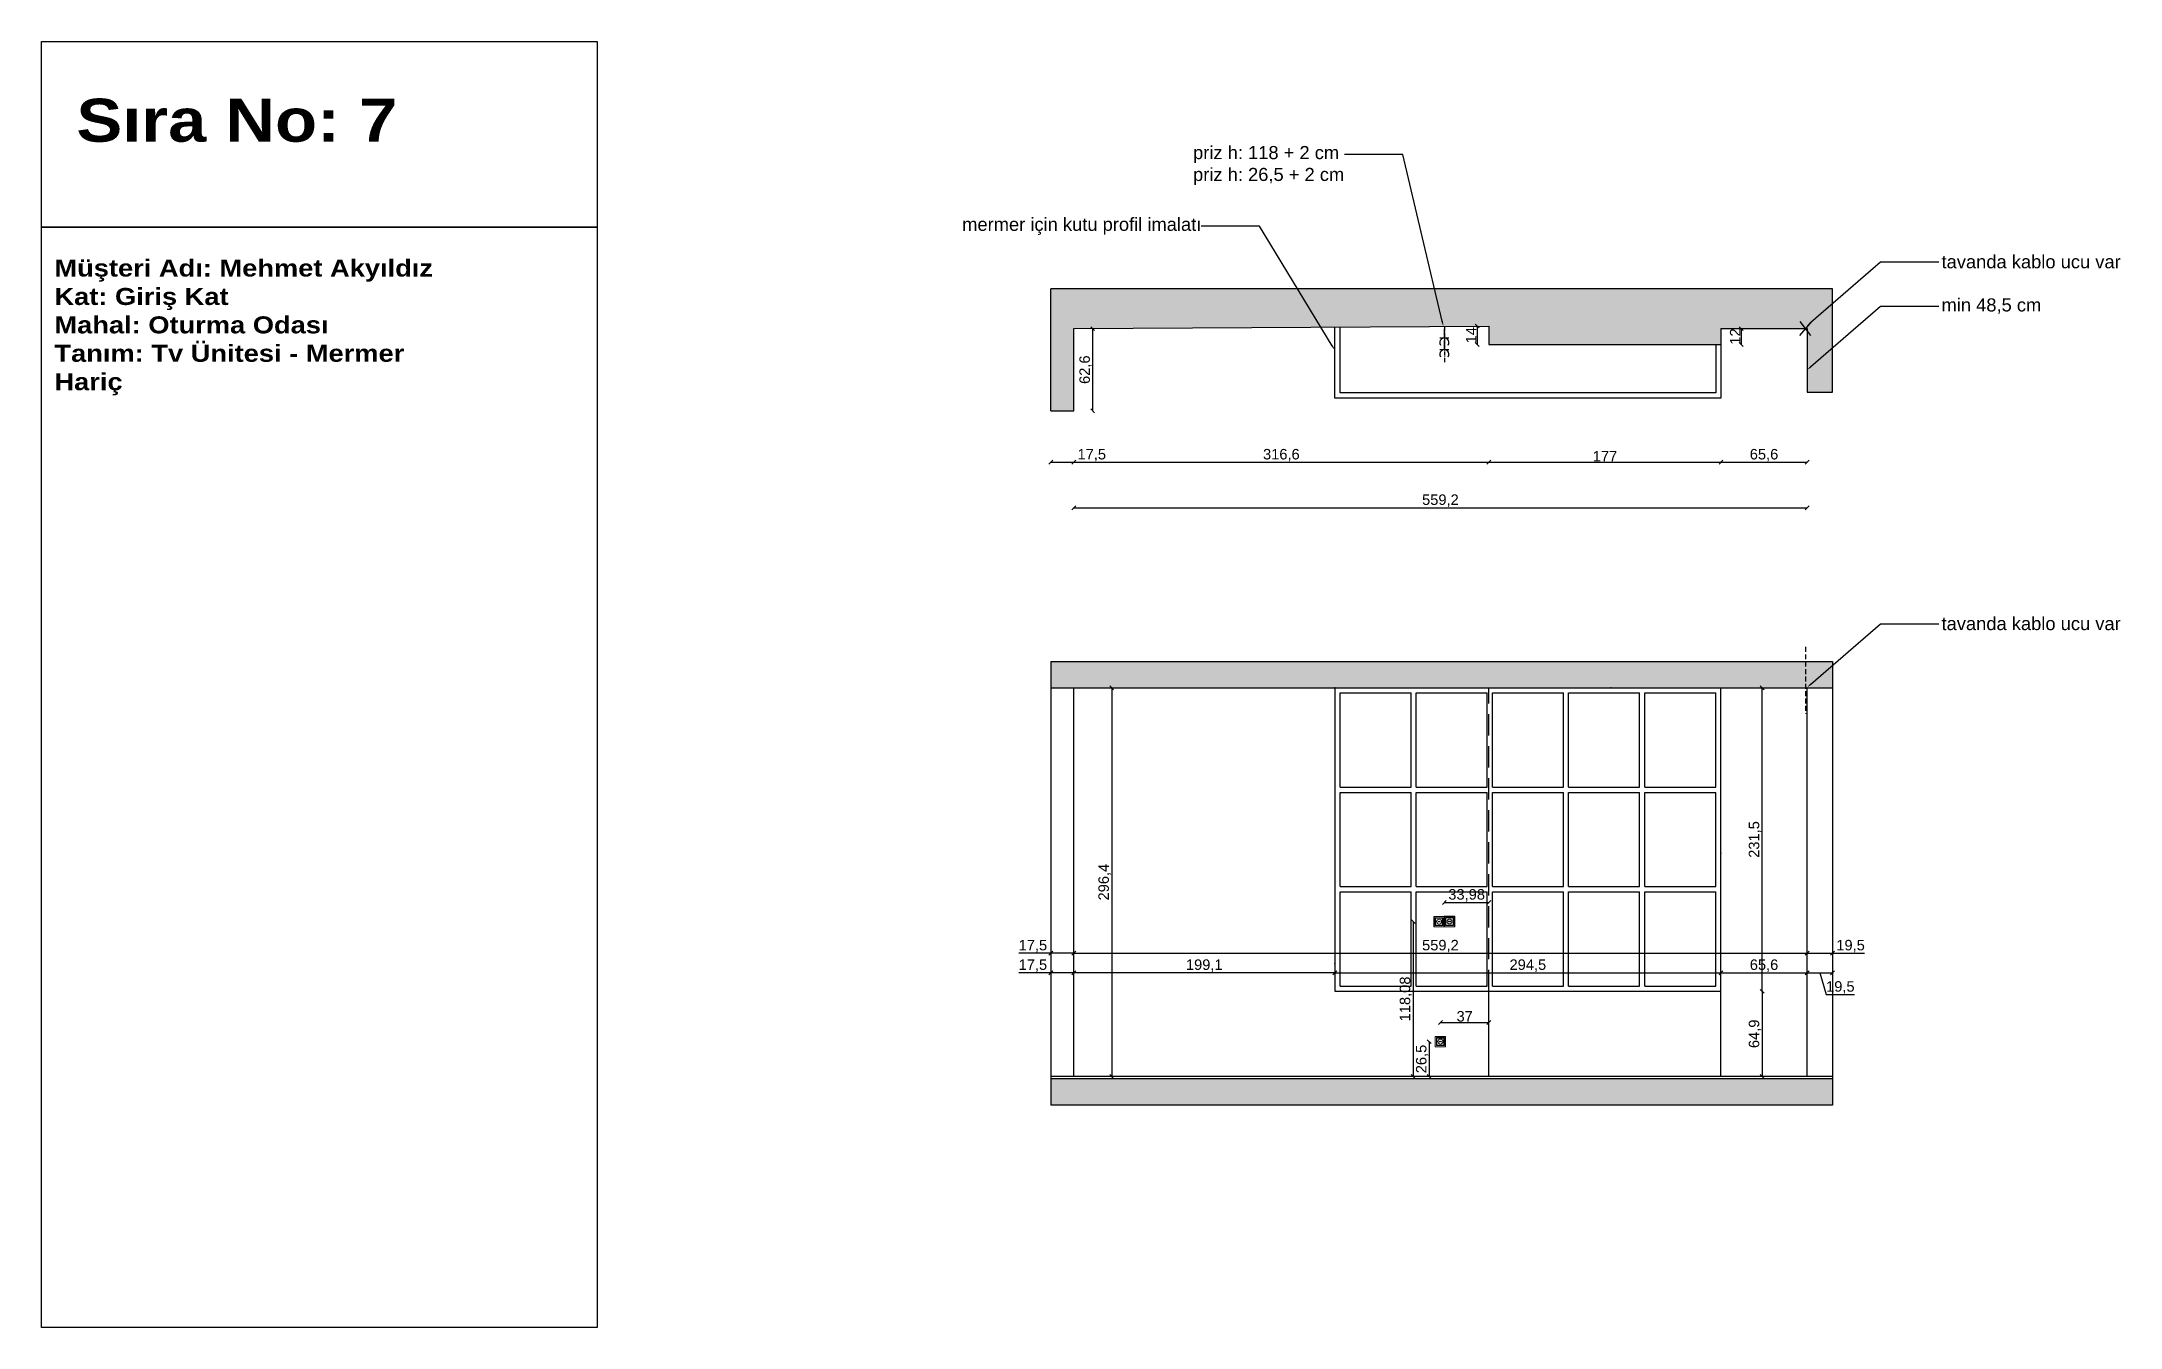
# Model space of a CAD drawing. Header units: millimetres. Extents: x -1860 to 15304, y 307 to 22353.
# Drawn here: x 3092 to 4678, y 15017 to 15998 of the extents above; entities that cross this region are included whole.
import ezdxf
from ezdxf import colors
from ezdxf.entities.mleader import LeaderData, LeaderLine
from ezdxf.math import Vec2, Vec3

# ---------------------------------------------------------------- set-up
doc = ezdxf.new("R2010")
doc.units = ezdxf.units.MM
doc.set_wipeout_variables(frame=1)
doc.linetypes.add('( Hidden )', pattern=[0.375, 0.25, -0.125])
doc.linetypes.add('CENTER', pattern=[50.8, 31.75, -6.35, 6.35, -6.35])
doc.layers.add('0_Toner_Axis', color=8, linetype='CENTER')
doc.layers.add('5_Toner_Electrical', color=133, linetype='Continuous')
doc.layers.add('5_ID-Electrical _Priz', color=3, linetype='Continuous', lineweight=0)
doc.layers.add('çerçeve', color=40, linetype='Continuous', lineweight=40)
doc.styles.get("Standard").update_dxf_attribs({"font": 'arial.ttf'})
doc.dimstyles.new('ISO-25', dxfattribs={"dimtxt": 8, "dimasz": 3, "dimexe": 1.25, "dimexo": 0.625, "dimtad": 1, "dimtxsty": 'Standard', "dimblk": 'OBLIQUE', "dimcen": 2.5, "dimse1": 1, "dimse2": 1, "dimadec": 0, "dimazin": 0, "dimtfac": 1, "dimtmove": 0, "dimatfit": 3, "dimldrblk": 'OBLIQUE', "dimfxl": 1, "dimarcsym": 0})
pattern_1 = [(315, (-3208.4, 9351.9497), (6.1739261, -1.683798), [7.9375, -1.5875, 0, -1.5875])]

msp = doc.modelspace()

# ---------------------------------------------------------------- texts
at = {"layer": 'çerçeve', "color": 0, "lineweight": 25, "transparency": 33554687, "insert": (3363.45159, 15954.14238), "char_height": 32.7868852, "attachment_point": 3}
msp.add_mtext('{\\fArial Black|b1|i0|c162|p34;Sıra No: 7}', dxfattribs=at)
at = {"layer": 'çerçeve', "color": 0, "lineweight": 25, "transparency": 33554687, "insert": (3390.12929, 15831.51697), "char_height": 13, "width": 288.1522418, "attachment_point": 3}
msp.add_mtext('\\pxql;{\\fArial Black|b1|i0|c162|p34;Müşteri Adı: Mehmet Akyıldız\\PKat: Giriş Kat\\PMahal: Oturma Odası\\PTanım: Tv Ünitesi - Mermer Hariç}', dxfattribs=at)

# ---------------------------------------------------------------- blocks, each defined once
blk = doc.blocks.new('_Oblique')
at = {"color": 0, "linetype": 'ByBlock', "lineweight": -2}
blk.add_line((-0.5, -0.5), (0.5, 0.5), dxfattribs=at)
blk = doc.blocks.new('*D253')
at = {"color": 0, "lineweight": -2, "transparency": 16777216}
for p, q in [((3861.9, 15676.9), (3879.4, 15676.9)), ((3879.4, 15676.9), (3903.7, 15676.9))]:
    blk.add_line(p, q, dxfattribs=at)
at = {"layer": 'Defpoints', "color": 0, "transparency": 16777216}
for p in [(3861.9, 15716.2), (3879.4, 15716.2), (3879.4, 15676.9)]:
    blk.add_point(p, dxfattribs=at)
at = {"color": 0, "lineweight": -2, "transparency": 16777216, "xscale": 3, "yscale": 3, "zscale": 3, "rotation": 180}
blk.add_blockref('_Oblique', (3861.9, 15676.9), dxfattribs=at)
at = {"color": 0, "lineweight": -2, "transparency": 16777216, "xscale": 3, "yscale": 3, "zscale": 3}
blk.add_blockref('_Oblique', (3879.4, 15676.9), dxfattribs=at)
at = {"color": 0, "transparency": 16777216, "insert": (3893.1, 15682.3), "char_height": 8, "attachment_point": 5}
blk.add_mtext('17,5', dxfattribs=at)
blk = doc.blocks.new('*D254')
at = {"color": 0, "lineweight": -2, "transparency": 16777216}
blk.add_line((3893.8, 15716.2), (3893.8, 15778.8), dxfattribs=at)
at = {"layer": 'Defpoints', "color": 0, "transparency": 16777216}
for p in [(3879.4, 15778.8), (3893.8, 15778.8), (3879.4, 15716.2)]:
    blk.add_point(p, dxfattribs=at)
at = {"color": 0, "lineweight": -2, "transparency": 16777216, "xscale": 3, "yscale": 3, "zscale": 3}
for p, rotation in [((3893.8, 15778.8), 90), ((3893.8, 15716.2), 270)]:
    blk.add_blockref('_Oblique', p, dxfattribs=dict(at, rotation=rotation))
at = {"color": 0, "transparency": 16777216, "insert": (3888.4, 15747.5), "char_height": 8, "attachment_point": 5, "rotation": 90}
blk.add_mtext('62,6', dxfattribs=at)
blk = doc.blocks.new('*D133')
at = {"color": 0, "lineweight": -2, "transparency": 16777216}
blk.add_line((3879.4, 15676.9), (4196, 15676.9), dxfattribs=at)
at = {"layer": 'Defpoints', "color": 0, "transparency": 16777216}
for p in [(3879.4, 15723.1), (4196, 15725.1), (4196, 15676.9)]:
    blk.add_point(p, dxfattribs=at)
at = {"color": 0, "lineweight": -2, "transparency": 16777216, "xscale": 3, "yscale": 3, "zscale": 3, "rotation": 180}
blk.add_blockref('_Oblique', (3879.4, 15676.9), dxfattribs=at)
at = {"color": 0, "lineweight": -2, "transparency": 16777216, "xscale": 3, "yscale": 3, "zscale": 3}
blk.add_blockref('_Oblique', (4196, 15676.9), dxfattribs=at)
at = {"color": 0, "transparency": 16777216, "insert": (4037.7, 15682.3), "char_height": 8, "attachment_point": 5}
blk.add_mtext('316,6', dxfattribs=at)
blk = doc.blocks.new('*D134')
at = {"color": 0, "lineweight": -2, "transparency": 16777216}
blk.add_line((4196, 15676.9), (4373, 15676.9), dxfattribs=at)
at = {"layer": 'Defpoints', "color": 0, "transparency": 16777216}
for p in [(4196, 15766.8), (4373, 15766.8), (4373, 15676.9)]:
    blk.add_point(p, dxfattribs=at)
at = {"color": 0, "lineweight": -2, "transparency": 16777216, "xscale": 3, "yscale": 3, "zscale": 3, "rotation": 180}
blk.add_blockref('_Oblique', (4196, 15676.9), dxfattribs=at)
at = {"color": 0, "lineweight": -2, "transparency": 16777216, "xscale": 3, "yscale": 3, "zscale": 3}
blk.add_blockref('_Oblique', (4373, 15676.9), dxfattribs=at)
at = {"color": 0, "transparency": 16777216, "insert": (4284.5, 15681.5), "char_height": 8, "attachment_point": 5}
blk.add_mtext('177', dxfattribs=at)
blk = doc.blocks.new('*D135')
at = {"color": 0, "lineweight": -2, "transparency": 16777216}
blk.add_line((4373, 15676.9), (4438.6, 15676.9), dxfattribs=at)
at = {"layer": 'Defpoints', "color": 0, "transparency": 16777216}
for p in [(4373, 15766.8), (4438.6, 15730.3), (4438.6, 15676.9)]:
    blk.add_point(p, dxfattribs=at)
at = {"color": 0, "lineweight": -2, "transparency": 16777216, "xscale": 3, "yscale": 3, "zscale": 3, "rotation": 180}
blk.add_blockref('_Oblique', (4373, 15676.9), dxfattribs=at)
at = {"color": 0, "lineweight": -2, "transparency": 16777216, "xscale": 3, "yscale": 3, "zscale": 3}
blk.add_blockref('_Oblique', (4438.6, 15676.9), dxfattribs=at)
at = {"color": 0, "transparency": 16777216, "insert": (4405.8, 15682.3), "char_height": 8, "attachment_point": 5}
blk.add_mtext('65,6', dxfattribs=at)
blk = doc.blocks.new('*D255')
at = {"color": 0, "lineweight": -2, "transparency": 16777216}
blk.add_line((4388.4, 15778.8), (4388.4, 15766.8), dxfattribs=at)
at = {"layer": 'Defpoints', "color": 0, "transparency": 16777216}
for p in [(4373, 15778.8), (4373, 15766.8), (4388.4, 15766.8)]:
    blk.add_point(p, dxfattribs=at)
at = {"color": 0, "lineweight": -2, "transparency": 16777216, "xscale": 3, "yscale": 3, "zscale": 3}
for p, rotation in [((4388.4, 15778.8), 90), ((4388.4, 15766.8), 270)]:
    blk.add_blockref('_Oblique', p, dxfattribs=dict(at, rotation=rotation))
at = {"color": 0, "transparency": 16777216, "insert": (4383.8, 15772.8), "char_height": 8, "attachment_point": 5, "rotation": 90}
blk.add_mtext('12', dxfattribs=at)
blk = doc.blocks.new('*D256')
at = {"color": 0, "lineweight": -2, "transparency": 16777216}
blk.add_line((4187.1, 15780.8), (4187.1, 15766.8), dxfattribs=at)
at = {"layer": 'Defpoints', "color": 0, "transparency": 16777216}
for p in [(4196, 15780.8), (4187.1, 15766.8), (4196, 15766.8)]:
    blk.add_point(p, dxfattribs=at)
at = {"color": 0, "lineweight": -2, "transparency": 16777216, "xscale": 3, "yscale": 3, "zscale": 3}
for p, rotation in [((4187.1, 15780.8), 90), ((4187.1, 15766.8), 270)]:
    blk.add_blockref('_Oblique', p, dxfattribs=dict(at, rotation=rotation))
at = {"color": 0, "transparency": 16777216, "insert": (4182.5, 15773.8), "char_height": 8, "attachment_point": 5, "rotation": 90}
blk.add_mtext('14', dxfattribs=at)
blk = doc.blocks.new('*D136')
at = {"color": 0, "lineweight": -2, "transparency": 16777216}
blk.add_line((4078.5, 15287.5), (4373, 15287.5), dxfattribs=at)
at = {"layer": 'Defpoints', "color": 0, "transparency": 16777216}
for p in [(4078.5, 15315.5), (4373, 15315.5), (4373, 15287.5)]:
    blk.add_point(p, dxfattribs=at)
at = {"color": 0, "lineweight": -2, "transparency": 16777216, "xscale": 3, "yscale": 3, "zscale": 3, "rotation": 180}
blk.add_blockref('_Oblique', (4078.5, 15287.5), dxfattribs=at)
at = {"color": 0, "lineweight": -2, "transparency": 16777216, "xscale": 3, "yscale": 3, "zscale": 3}
blk.add_blockref('_Oblique', (4373, 15287.5), dxfattribs=at)
at = {"color": 0, "transparency": 16777216, "insert": (4225.7, 15293), "char_height": 8, "attachment_point": 5}
blk.add_mtext('294,5', dxfattribs=at)
blk = doc.blocks.new('*D257')
at = {"color": 0, "lineweight": -2, "transparency": 16777216}
blk.add_line((4404.3, 15273.4), (4404.3, 15504.9), dxfattribs=at)
at = {"layer": 'Defpoints', "color": 0, "transparency": 16777216}
for p in [(4373, 15504.9), (4404.3, 15504.9), (4373, 15273.4)]:
    blk.add_point(p, dxfattribs=at)
at = {"color": 0, "lineweight": -2, "transparency": 16777216, "xscale": 3, "yscale": 3, "zscale": 3}
for p, rotation in [((4404.3, 15504.9), 90), ((4404.3, 15273.4), 270)]:
    blk.add_blockref('_Oblique', p, dxfattribs=dict(at, rotation=rotation))
at = {"color": 0, "transparency": 16777216, "insert": (4398.9, 15389.2), "char_height": 8, "attachment_point": 5, "rotation": 90}
blk.add_mtext('231,5', dxfattribs=at)
blk = doc.blocks.new('*D137')
at = {"color": 0, "lineweight": -2, "transparency": 16777216}
blk.add_line((4404.3, 15273.4), (4404.3, 15208.5), dxfattribs=at)
at = {"layer": 'Defpoints', "color": 0, "transparency": 16777216}
for p in [(4433.6, 15273.4), (4404.3, 15208.5), (4433.6, 15208.5)]:
    blk.add_point(p, dxfattribs=at)
at = {"color": 0, "lineweight": -2, "transparency": 16777216, "xscale": 3, "yscale": 3, "zscale": 3}
for p, rotation in [((4404.3, 15273.4), 90), ((4404.3, 15208.5), 270)]:
    blk.add_blockref('_Oblique', p, dxfattribs=dict(at, rotation=rotation))
at = {"color": 0, "transparency": 16777216, "insert": (4398.9, 15241), "char_height": 8, "attachment_point": 5, "rotation": 90}
blk.add_mtext('64,9', dxfattribs=at)
blk = doc.blocks.new('*D258')
at = {"color": 0, "lineweight": -2, "transparency": 16777216}
blk.add_line((3908.3, 15504.9), (3908.3, 15208.5), dxfattribs=at)
at = {"layer": 'Defpoints', "color": 0, "transparency": 16777216}
for p in [(3879.4, 15504.9), (3879.4, 15208.5), (3908.3, 15208.5)]:
    blk.add_point(p, dxfattribs=at)
at = {"color": 0, "lineweight": -2, "transparency": 16777216, "xscale": 3, "yscale": 3, "zscale": 3}
for p, rotation in [((3908.3, 15504.9), 90), ((3908.3, 15208.5), 270)]:
    blk.add_blockref('_Oblique', p, dxfattribs=dict(at, rotation=rotation))
at = {"color": 0, "transparency": 16777216, "insert": (3902.9, 15356.7), "char_height": 8, "attachment_point": 5, "rotation": 90}
blk.add_mtext('296,4', dxfattribs=at)
blk = doc.blocks.new('*D138')
at = {"color": 0, "lineweight": -2, "transparency": 16777216}
blk.add_line((3879.4, 15642.2), (4438.6, 15642.2), dxfattribs=at)
at = {"layer": 'Defpoints', "color": 0, "transparency": 16777216}
for p in [(4438.6, 15730.3), (3879.4, 15716.2), (4438.6, 15642.2)]:
    blk.add_point(p, dxfattribs=at)
at = {"color": 0, "lineweight": -2, "transparency": 16777216, "xscale": 3, "yscale": 3, "zscale": 3, "rotation": 180}
blk.add_blockref('_Oblique', (3879.4, 15642.2), dxfattribs=at)
at = {"color": 0, "lineweight": -2, "transparency": 16777216, "xscale": 3, "yscale": 3, "zscale": 3}
blk.add_blockref('_Oblique', (4438.6, 15642.2), dxfattribs=at)
at = {"color": 0, "transparency": 16777216, "insert": (4159, 15647.6), "char_height": 8, "attachment_point": 5}
blk.add_mtext('559,2', dxfattribs=at)
blk = doc.blocks.new('*D139')
at = {"color": 0, "lineweight": -2, "transparency": 16777216}
blk.add_line((3879.4, 15302.5), (4438.6, 15302.5), dxfattribs=at)
at = {"layer": 'Defpoints', "color": 0, "transparency": 16777216}
for p in [(4438.6, 15302.5), (3879.4, 15289.3), (4438.6, 15289.3)]:
    blk.add_point(p, dxfattribs=at)
at = {"color": 0, "lineweight": -2, "transparency": 16777216, "xscale": 3, "yscale": 3, "zscale": 3, "rotation": 180}
blk.add_blockref('_Oblique', (3879.4, 15302.5), dxfattribs=at)
at = {"color": 0, "lineweight": -2, "transparency": 16777216, "xscale": 3, "yscale": 3, "zscale": 3}
blk.add_blockref('_Oblique', (4438.6, 15302.5), dxfattribs=at)
at = {"color": 0, "transparency": 16777216, "insert": (4159, 15307.9), "char_height": 8, "attachment_point": 5}
blk.add_mtext('559,2', dxfattribs=at)
blk = doc.blocks.new('*D140')
at = {"color": 0, "lineweight": -2, "transparency": 16777216}
blk.add_line((4078.5, 15287.5), (3879.4, 15287.5), dxfattribs=at)
at = {"layer": 'Defpoints', "color": 0, "transparency": 16777216}
for p in [(3879.4, 15315.5), (4078.5, 15315.5), (3879.4, 15287.5)]:
    blk.add_point(p, dxfattribs=at)
at = {"color": 0, "lineweight": -2, "transparency": 16777216, "xscale": 3, "yscale": 3, "zscale": 3, "rotation": 180}
blk.add_blockref('_Oblique', (3879.4, 15287.5), dxfattribs=at)
at = {"color": 0, "lineweight": -2, "transparency": 16777216, "xscale": 3, "yscale": 3, "zscale": 3}
blk.add_blockref('_Oblique', (4078.5, 15287.5), dxfattribs=at)
at = {"color": 0, "transparency": 16777216, "insert": (3978.9, 15293), "char_height": 8, "attachment_point": 5}
blk.add_mtext('199,1', dxfattribs=at)
blk = doc.blocks.new('A$C250070FD')
at = {"color": 244, "true_color": 0x991b1e}
for p, q in [((7.8, 8.8), (-1.7, -2)), ((-1.5, 8.6), (6.8, -2))]:
    blk.add_line(p, q, dxfattribs=at)
blk = doc.blocks.new('priz')
blk.add_wipeout([(12844.2, 13291.9), (12852.2, 13291.9), (12852.2, 13299.9), (12844.2, 13299.9)]).dxf.layer = '5_ID-Electrical _Priz'
at = {"layer": '5_ID-Electrical _Priz'}
for points in [[(12844.2, 13299.9), (12852.2, 13299.9), (12852.2, 13291.9), (12844.2, 13291.9)], [(12852.1, 13299.8), (12852.1, 13291.9), (12844.3, 13291.9), (12844.3, 13299.8)], [(12851.2, 13298.9), (12845.2, 13298.9), (12845.2, 13292.9), (12851.2, 13292.9)], [(12850.9, 13298.6), (12845.5, 13298.6), (12845.5, 13293.2), (12850.9, 13293.2)]]:
    blk.add_lwpolyline(points, close=True, dxfattribs=at)
for centre, radius in [((12848.2, 13295.9), 1.88), ((12847.6, 13295.9), 0.23), ((12848.7, 13295.9), 0.23)]:
    blk.add_circle(centre, radius, dxfattribs=at)
blk = doc.blocks.new('*D141')
at = {"color": 0, "lineweight": -2, "transparency": 16777216}
blk.add_line((4150.5, 15235), (4150.5, 15208.5), dxfattribs=at)
at = {"layer": 'Defpoints', "color": 0, "transparency": 16777216}
for p in [(4158.6, 15235), (4150.5, 15208.5), (4166.4, 15208.5)]:
    blk.add_point(p, dxfattribs=at)
at = {"color": 0, "lineweight": -2, "transparency": 16777216, "xscale": 3, "yscale": 3, "zscale": 3}
for p, rotation in [((4150.5, 15235), 90), ((4150.5, 15208.5), 270)]:
    blk.add_blockref('_Oblique', p, dxfattribs=dict(at, rotation=rotation))
at = {"color": 0, "transparency": 16777216, "insert": (4145.1, 15221.8), "char_height": 8, "attachment_point": 5, "rotation": 90}
blk.add_mtext('26,5', dxfattribs=at)
blk = doc.blocks.new('*D142')
at = {"color": 0, "lineweight": -2, "transparency": 16777216}
blk.add_line((4159, 15249.6), (4196, 15249.6), dxfattribs=at)
at = {"layer": 'Defpoints', "color": 0, "transparency": 16777216}
for p in [(4159, 15246.6), (4196, 15249.6), (4196, 15246.6)]:
    blk.add_point(p, dxfattribs=at)
at = {"color": 0, "lineweight": -2, "transparency": 16777216, "xscale": 3, "yscale": 3, "zscale": 3, "rotation": 180}
blk.add_blockref('_Oblique', (4159, 15249.6), dxfattribs=at)
at = {"color": 0, "lineweight": -2, "transparency": 16777216, "xscale": 3, "yscale": 3, "zscale": 3}
blk.add_blockref('_Oblique', (4196, 15249.6), dxfattribs=at)
at = {"color": 0, "transparency": 16777216, "insert": (4177.5, 15254.3), "char_height": 8, "attachment_point": 5}
blk.add_mtext('37', dxfattribs=at)
blk = doc.blocks.new('*D153')
at = {"color": 0, "lineweight": -2, "transparency": 16777216}
blk.add_line((4138.2, 15326.6), (4138.2, 15208.5), dxfattribs=at)
at = {"layer": 'Defpoints', "color": 0, "transparency": 16777216}
for p in [(4161.1, 15326.6), (4138.2, 15208.5), (4156.7, 15208.5)]:
    blk.add_point(p, dxfattribs=at)
at = {"color": 0, "lineweight": -2, "transparency": 16777216, "xscale": 3, "yscale": 3, "zscale": 3}
for p, rotation in [((4138.2, 15326.6), 90), ((4138.2, 15208.5), 270)]:
    blk.add_blockref('_Oblique', p, dxfattribs=dict(at, rotation=rotation))
at = {"color": 0, "transparency": 16777216, "insert": (4132.7, 15267.6), "char_height": 8, "attachment_point": 5, "rotation": 90}
blk.add_mtext('118,08', dxfattribs=at)
blk = doc.blocks.new('*D154')
at = {"color": 0, "lineweight": -2, "transparency": 16777216}
blk.add_line((4162, 15341.1), (4196, 15341.1), dxfattribs=at)
at = {"layer": 'Defpoints', "color": 0, "transparency": 16777216}
for p in [(4196, 15341.1), (4162, 15330.5), (4196, 15330.5)]:
    blk.add_point(p, dxfattribs=at)
at = {"color": 0, "lineweight": -2, "transparency": 16777216, "xscale": 3, "yscale": 3, "zscale": 3, "rotation": 180}
blk.add_blockref('_Oblique', (4162, 15341.1), dxfattribs=at)
at = {"color": 0, "lineweight": -2, "transparency": 16777216, "xscale": 3, "yscale": 3, "zscale": 3}
blk.add_blockref('_Oblique', (4196, 15341.1), dxfattribs=at)
at = {"color": 0, "transparency": 16777216, "insert": (4179, 15346.6), "char_height": 8, "attachment_point": 5}
blk.add_mtext('33,98', dxfattribs=at)
blk = doc.blocks.new('*D342')
at = {"color": 0, "lineweight": -2, "transparency": 16777216}
blk.add_line((4373, 15287.5), (4438.6, 15287.5), dxfattribs=at)
at = {"layer": 'Defpoints', "color": 0, "transparency": 16777216}
for p in [(4373, 15298), (4438.6, 15298), (4438.6, 15287.5)]:
    blk.add_point(p, dxfattribs=at)
at = {"color": 0, "lineweight": -2, "transparency": 16777216, "xscale": 3, "yscale": 3, "zscale": 3, "rotation": 180}
blk.add_blockref('_Oblique', (4373, 15287.5), dxfattribs=at)
at = {"color": 0, "lineweight": -2, "transparency": 16777216, "xscale": 3, "yscale": 3, "zscale": 3}
blk.add_blockref('_Oblique', (4438.6, 15287.5), dxfattribs=at)
at = {"color": 0, "transparency": 16777216, "insert": (4405.8, 15293), "char_height": 8, "attachment_point": 5}
blk.add_mtext('65,6', dxfattribs=at)
blk = doc.blocks.new('*D343')
at = {"color": 0, "lineweight": -2, "transparency": 16777216}
for p, q in [((4438.6, 15287.5), (4458.1, 15287.5)), ((4448.3, 15287.5), (4453.3, 15270.9)), ((4453.3, 15270.9), (4474.7, 15270.9))]:
    blk.add_line(p, q, dxfattribs=at)
at = {"layer": 'Defpoints', "color": 0, "transparency": 16777216}
for p in [(4458.1, 15300.9), (4438.6, 15298), (4458.1, 15287.5)]:
    blk.add_point(p, dxfattribs=at)
at = {"color": 0, "lineweight": -2, "transparency": 16777216, "xscale": 3, "yscale": 3, "zscale": 3, "rotation": 180}
blk.add_blockref('_Oblique', (4438.6, 15287.5), dxfattribs=at)
at = {"color": 0, "lineweight": -2, "transparency": 16777216, "xscale": 3, "yscale": 3, "zscale": 3}
blk.add_blockref('_Oblique', (4458.1, 15287.5), dxfattribs=at)
at = {"color": 0, "transparency": 16777216, "insert": (4464, 15276.4), "char_height": 8, "attachment_point": 5}
blk.add_mtext('19,5', dxfattribs=at)
blk = doc.blocks.new('*D344')
at = {"color": 0, "lineweight": -2, "transparency": 16777216}
for p, q in [((3861.9, 15287.5), (3837.5, 15287.5)), ((3879.4, 15287.5), (3861.9, 15287.5))]:
    blk.add_line(p, q, dxfattribs=at)
at = {"layer": 'Defpoints', "color": 0, "transparency": 16777216}
for p in [(3861.9, 15293.1), (3861.9, 15287.5), (3879.4, 15293.1)]:
    blk.add_point(p, dxfattribs=at)
at = {"color": 0, "lineweight": -2, "transparency": 16777216, "xscale": 3, "yscale": 3, "zscale": 3, "rotation": 180}
blk.add_blockref('_Oblique', (3861.9, 15287.5), dxfattribs=at)
at = {"color": 0, "lineweight": -2, "transparency": 16777216, "xscale": 3, "yscale": 3, "zscale": 3}
blk.add_blockref('_Oblique', (3879.4, 15287.5), dxfattribs=at)
at = {"color": 0, "transparency": 16777216, "insert": (3848.2, 15293), "char_height": 8, "attachment_point": 5}
blk.add_mtext('17,5', dxfattribs=at)
blk = doc.blocks.new('*D345')
at = {"color": 0, "lineweight": -2, "transparency": 16777216}
for p, q in [((3861.9, 15302.5), (3837.5, 15302.5)), ((3879.4, 15302.5), (3861.9, 15302.5))]:
    blk.add_line(p, q, dxfattribs=at)
at = {"layer": 'Defpoints', "color": 0, "transparency": 16777216}
for p in [(3861.9, 15322.9), (3879.4, 15320.7), (3861.9, 15302.5)]:
    blk.add_point(p, dxfattribs=at)
at = {"color": 0, "lineweight": -2, "transparency": 16777216, "xscale": 3, "yscale": 3, "zscale": 3, "rotation": 180}
blk.add_blockref('_Oblique', (3861.9, 15302.5), dxfattribs=at)
at = {"color": 0, "lineweight": -2, "transparency": 16777216, "xscale": 3, "yscale": 3, "zscale": 3}
blk.add_blockref('_Oblique', (3879.4, 15302.5), dxfattribs=at)
at = {"color": 0, "transparency": 16777216, "insert": (3848.2, 15307.9), "char_height": 8, "attachment_point": 5}
blk.add_mtext('17,5', dxfattribs=at)
blk = doc.blocks.new('*D346')
at = {"color": 0, "lineweight": -2, "transparency": 16777216}
for p, q in [((4438.6, 15302.5), (4458.1, 15302.5)), ((4458.1, 15302.5), (4482.4, 15302.5))]:
    blk.add_line(p, q, dxfattribs=at)
at = {"layer": 'Defpoints', "color": 0, "transparency": 16777216}
for p in [(4438.6, 15316.1), (4458.1, 15316.1), (4458.1, 15302.5)]:
    blk.add_point(p, dxfattribs=at)
at = {"color": 0, "lineweight": -2, "transparency": 16777216, "xscale": 3, "yscale": 3, "zscale": 3, "rotation": 180}
blk.add_blockref('_Oblique', (4438.6, 15302.5), dxfattribs=at)
at = {"color": 0, "lineweight": -2, "transparency": 16777216, "xscale": 3, "yscale": 3, "zscale": 3}
blk.add_blockref('_Oblique', (4458.1, 15302.5), dxfattribs=at)
at = {"color": 0, "transparency": 16777216, "insert": (4471.8, 15307.9), "char_height": 8, "attachment_point": 5}
blk.add_mtext('19,5', dxfattribs=at)
blk = doc.blocks.new('A$C5399117F')
at = {"layer": '0_Toner_Axis', "ltscale": 0.1}
blk.add_lwpolyline([(3.5, 18.8), (3.5, 0)], dxfattribs=at)
at = {"layer": '5_Toner_Electrical'}
for p, q in [((3.5, 9.9), (3.5, 16.9)), ((7, 9.9), (0, 9.9))]:
    blk.add_line(p, q, dxfattribs=at)
blk.add_arc((3.5, 6.4), 3.53, 326.7114, 213.2886, dxfattribs=at)

# ---------------------------------------------------------------- dimensions: what is measured, and where the dimension line sits
for base, p1, p2, picture, middle in [((3893.81793, 15778.8124), (3879.38151, 15716.2124), (3879.38151, 15778.8124), '*D254', (3888.38529, 15747.5124)), ((4187.09163, 15766.8124), (4195.98151, 15780.8124), (4195.98151, 15766.8124), '*D256', (4182.45026, 15773.8124)), ((4388.39712, 15766.8124), (4372.98151, 15778.8124), (4372.98151, 15766.8124), '*D255', (4383.75574, 15772.8124)), ((3908.34221, 15208.54621), (3879.38151, 15504.94621), (3879.38151, 15208.54621), '*D258', (3902.90957, 15356.74621)), ((4404.30216, 15504.94621), (4372.98151, 15273.44621), (4372.98151, 15504.94621), '*D257', (4398.86952, 15389.19621)), ((4404.30216, 15208.54621), (4433.6127, 15273.44621), (4433.6127, 15208.54621), '*D137', (4398.86952, 15240.99621))]:
    dim = msp.add_linear_dim(base=base, p1=p1, p2=p2, angle=90, dimstyle='ISO-25')
    dim.commit()
    dim.dimension.update_dxf_attribs({"geometry": picture, "text_midpoint": middle})
for base, p1, p2, picture, middle in [((4372.98151, 15676.90217), (4195.98151, 15766.8124), (4372.98151, 15766.8124), '*D134', (4284.48151, 15681.54354)), ((4438.58151, 15676.90217), (4372.98151, 15766.8124), (4438.58151, 15730.3124), '*D135', (4405.78151, 15682.33481)), ((4438.58151, 15642.17137), (3879.38151, 15716.2124), (4438.58151, 15730.3124), '*D138', (4158.98151, 15647.60401)), ((3879.38151, 15676.90217), (3861.88151, 15716.2124), (3879.38151, 15716.2124), '*D253', (3893.05017, 15682.33481)), ((4195.98151, 15676.90217), (3879.38151, 15723.12615), (4195.98151, 15725.12615), '*D133', (4037.68151, 15682.33481)), ((4195.98151, 15341.12677), (4162.00276, 15330.46989), (4195.98151, 15330.46989), '*D154', (4178.99214, 15346.55941)), ((3861.88151, 15302.45032), (3879.38151, 15320.70379), (3861.88151, 15322.94356), '*D345', (3848.21286, 15307.88296)), ((3879.38151, 15287.54619), (4078.48151, 15315.50338), (3879.38151, 15315.50338), '*D140', (3978.93151, 15292.97883)), ((4372.98151, 15287.54619), (4078.48151, 15315.50338), (4372.98151, 15315.50338), '*D136', (4225.73151, 15292.97883)), ((4458.08151, 15302.45032), (4438.58151, 15316.09874), (4458.08151, 15316.09874), '*D346', (4471.75017, 15307.88296)), ((4438.58151, 15302.45032), (3879.38151, 15289.33736), (4438.58151, 15289.33736), '*D139', (4158.98151, 15307.88296)), ((3861.88151, 15287.54619), (3879.38151, 15293.07995), (3861.88151, 15293.07995), '*D344', (3848.21286, 15292.97883)), ((4438.58151, 15287.54619), (4372.98151, 15297.96844), (4438.58151, 15297.96844), '*D342', (4405.78151, 15292.97883))]:
    dim = msp.add_linear_dim(base=base, p1=p1, p2=p2, dimstyle='ISO-25')
    dim.commit()
    dim.dimension.update_dxf_attribs({"geometry": picture, "text_midpoint": middle})
dim = msp.add_linear_dim(base=(4458.08151, 15287.54619), p1=(4438.58151, 15297.96844), p2=(4458.08151, 15300.90782), dimstyle='ISO-25', override={"dimtmove": 1})
dim.commit()
dim.dimension.update_dxf_attribs({"geometry": '*D343', "text_midpoint": (4453.93964, 15276.36841)})

# ---------------------------------------------------------------- hatches: boundary and pattern name
at = {"true_color": 0x636466, "transparency": 33554687}
h = msp.add_hatch(dxfattribs=at)
h.set_pattern_fill('ANSI36', color=251, angle=270)
h.set_pattern_definition(pattern_1)
h.paths.add_polyline_path([(4458.08151, 15809.24469), (3861.88151, 15809.24469), (3861.88151, 15716.2124), (3879.38151, 15716.2124), (3879.38151, 15778.8124), (4195.98151, 15780.8124), (4195.98151, 15766.8124), (4372.98151, 15766.8124), (4372.98151, 15778.8124), (4438.58151, 15778.8124), (4438.58151, 15730.3124), (4458.08151, 15730.3124)])
h = msp.add_hatch(dxfattribs=at)
h.set_pattern_fill('ANSI36', color=251, angle=270)
h.set_pattern_definition(pattern_1)
h.paths.add_polyline_path([(4458.08151, 15206.54621), (3861.88151, 15206.54621), (3861.88151, 15186.54621), (4458.08151, 15186.54621)])
h.paths.add_polyline_path([(4458.08151, 15524.94621), (3861.88151, 15524.94621), (3861.88151, 15504.94621), (4458.08151, 15504.94621)])

# ---------------------------------------------------------------- linework, layer by layer
for p, q in [((4458.08151, 15809.24469), (3861.88151, 15809.24469)), ((3861.88151, 15716.2124), (3861.88151, 15809.24469)), ((4458.08151, 15730.3124), (4458.08151, 15809.24469)), ((3879.38151, 15778.8124), (4195.98151, 15780.8124)), ((3879.38151, 15716.2124), (3879.38151, 15778.8124)), ((4078.48151, 15725.8124), (4078.48151, 15780.07014)), ((4082.48151, 15729.8124), (4082.48151, 15780.07014)), ((4195.98151, 15780.8124), (4195.98151, 15766.8124)), ((4372.98151, 15778.8124), (4438.58151, 15778.8124)), ((4372.98151, 15778.8124), (4372.98151, 15766.8124)), ((4438.58151, 15778.8124), (4438.58151, 15730.3124)), ((4195.98151, 15766.8124), (4372.98151, 15766.8124)), ((4368.98151, 15766.8124), (4368.98151, 15729.8124)), ((4372.98151, 15766.8124), (4372.98151, 15725.8124)), ((4368.98151, 15729.8124), (4082.48151, 15729.8124)), ((4438.58151, 15730.3124), (4458.08151, 15730.3124)), ((3861.88151, 15716.2124), (3879.38151, 15716.2124)), ((4372.98151, 15725.8124), (4078.48151, 15725.8124)), ((3861.88151, 15524.94621), (3861.88151, 15186.54621)), ((3861.88151, 15524.94621), (4458.08151, 15524.94621)), ((4458.08151, 15524.94621), (4458.08151, 15186.54621)), ((3861.88151, 15504.94621), (4458.08151, 15504.94621)), ((3879.38151, 15208.54621), (3879.38151, 15504.94621)), ((4078.48151, 15504.94621), (4078.48151, 15273.44621)), ((4082.48151, 15500.94621), (4136.58151, 15500.94621)), ((4082.48151, 15429.14621), (4082.48151, 15500.94621)), ((4136.58151, 15429.14621), (4136.58151, 15500.94621)), ((4140.58151, 15500.94621), (4194.68151, 15500.94621)), ((4140.58151, 15429.14621), (4140.58151, 15500.94621)), ((4194.68151, 15429.14621), (4194.68151, 15500.94621)), ((4198.68151, 15500.94621), (4252.78151, 15500.94621)), ((4198.68151, 15429.14621), (4198.68151, 15500.94621)), ((4252.78151, 15429.14621), (4252.78151, 15500.94621)), ((4256.78151, 15500.94621), (4310.88151, 15500.94621)), ((4256.78151, 15429.14621), (4256.78151, 15500.94621)), ((4310.88151, 15429.14621), (4310.88151, 15500.94621)), ((4314.88151, 15500.94621), (4368.98151, 15500.94621)), ((4314.88151, 15429.14621), (4314.88151, 15500.94621)), ((4368.98151, 15429.14621), (4368.98151, 15500.94621)), ((4372.98151, 15208.54621), (4372.98151, 15504.94621)), ((4438.58151, 15208.54621), (4438.58151, 15504.94621)), ((4082.48151, 15429.14621), (4136.58151, 15429.14621)), ((4140.58151, 15429.14621), (4194.68151, 15429.14621)), ((4198.68151, 15429.14621), (4252.78151, 15429.14621)), ((4256.78151, 15429.14621), (4310.88151, 15429.14621)), ((4314.88151, 15429.14621), (4368.98151, 15429.14621)), ((4082.48151, 15425.14621), (4136.58151, 15425.14621)), ((4082.48151, 15353.34621), (4082.48151, 15425.14621)), ((4136.58151, 15353.34621), (4136.58151, 15425.14621)), ((4140.58151, 15425.14621), (4194.68151, 15425.14621)), ((4140.58151, 15353.34621), (4140.58151, 15425.14621)), ((4194.68151, 15353.34621), (4194.68151, 15425.14621)), ((4198.68151, 15425.14621), (4252.78151, 15425.14621)), ((4198.68151, 15353.34621), (4198.68151, 15425.14621)), ((4252.78151, 15353.34621), (4252.78151, 15425.14621)), ((4256.78151, 15425.14621), (4310.88151, 15425.14621)), ((4256.78151, 15353.34621), (4256.78151, 15425.14621)), ((4310.88151, 15353.34621), (4310.88151, 15425.14621)), ((4314.88151, 15425.14621), (4368.98151, 15425.14621)), ((4314.88151, 15353.34621), (4314.88151, 15425.14621)), ((4368.98151, 15353.34621), (4368.98151, 15425.14621)), ((4082.48151, 15353.34621), (4136.58151, 15353.34621)), ((4082.48151, 15277.44621), (4082.48151, 15349.34621)), ((4082.48151, 15349.34621), (4136.58151, 15349.34621)), ((4136.58151, 15277.44621), (4136.58151, 15349.34621)), ((4140.58151, 15353.34621), (4194.68151, 15353.34621)), ((4140.58151, 15277.44621), (4140.58151, 15349.34621)), ((4140.58151, 15349.34621), (4194.68151, 15349.34621)), ((4194.68151, 15277.44621), (4194.68151, 15349.34621)), ((4198.68151, 15353.34621), (4252.78151, 15353.34621)), ((4198.68151, 15277.44621), (4198.68151, 15349.34621)), ((4198.68151, 15349.34621), (4252.78151, 15349.34621)), ((4252.78151, 15277.44621), (4252.78151, 15349.34621)), ((4256.78151, 15353.34621), (4310.88151, 15353.34621)), ((4256.78151, 15277.44621), (4256.78151, 15349.34621)), ((4256.78151, 15349.34621), (4310.88151, 15349.34621)), ((4310.88151, 15277.44621), (4310.88151, 15349.34621)), ((4314.88151, 15353.34621), (4368.98151, 15353.34621)), ((4314.88151, 15277.44621), (4314.88151, 15349.34621)), ((4314.88151, 15349.34621), (4368.98151, 15349.34621)), ((4368.98151, 15277.44621), (4368.98151, 15349.34621)), ((4078.48151, 15273.44621), (4372.98151, 15273.44621)), ((4082.48151, 15277.44621), (4136.58151, 15277.44621)), ((4140.58151, 15277.44621), (4194.68151, 15277.44621)), ((4195.98151, 15208.54621), (4195.98151, 15273.44621)), ((4198.68151, 15277.44621), (4252.78151, 15277.44621)), ((4256.78151, 15277.44621), (4310.88151, 15277.44621)), ((4314.88151, 15277.44621), (4368.98151, 15277.44621)), ((4458.08151, 15208.54621), (3861.88151, 15208.54621)), ((4458.08151, 15206.54621), (3861.88151, 15206.54621)), ((4458.08151, 15186.54621), (3861.88151, 15186.54621))]:
    msp.add_line(p, q)
at = {"linetype": '( Hidden )', "ltscale": 15}
msp.add_line((4437.3356, 15536.03128), (4437.3356, 15485.07479), dxfattribs=at)
at = {"linetype": '( Hidden )', "ltscale": 65}
msp.add_line((4195.98151, 15273.44621), (4195.98151, 15504.94621), dxfattribs=at)
for points in [[(3092.17375, 15997.7306), (3515.83176, 15997.7306), (3515.83176, 15856.18529), (3092.17375, 15856.18529)], [(3092.17375, 15856.18529), (3515.83176, 15856.18529), (3515.83176, 15017.08106), (3092.17375, 15017.08106)]]:
    msp.add_lwpolyline(points, close=True)
for p in [(4078.48151, 15504.94621), (4288.88151, 15504.94621), (4372.98151, 15378.64621), (4078.48151, 15294.54621)]:
    msp.add_point(p)

# ---------------------------------------------------------------- block references
for p in [(4158.52927, 15761.75194), (4158.5309, 15752.82886)]:
    msp.add_blockref('A$C5399117F', p)
at = {"color": 219, "true_color": 0x642165}
msp.add_blockref('A$C250070FD', (4434.54313, 15775.6617), dxfattribs=at)

msp.set_redraw_order([(e.dxf.handle, doc.entitydb.next_handle()) for e in msp.query("TEXT MTEXT ATTDEF DIMENSION ARC_DIMENSION")])  # texts and dimensions are drawn at this point

# ---------------------------------------------------------------- leaders
at = {"color": 6}
ml = msp.add_multileader_mtext('Standard', dxfattribs=at)
ml.set_content('priz h: 118 + 2 cm \\Ppriz h: 26,5 + 2 cm', color=6)
ml.set_leader_properties()
ml.build(insert=Vec2(0, 0))
ml.multileader.update_dxf_attribs({"dogleg_length": 44.44786})
ctx = ml.context
ctx.base_point, ctx.char_height, ctx.plane_origin = Vec3(3968.35373, 15911.68846), 10, Vec3(4165.00653, 15784.06533)
notes = []
notes.append((ctx, [(1, (1, 1, 0), (4130.28726, 15911.68846), (-1, 0), 44.44786, [(0, [(4161.25508, 15780.59303)], 0, [])])]))
ctx.mtext.insert, ctx.mtext.flow_direction = Vec3(3970.35373, 15918.07659), 5
ml = msp.add_multileader_mtext('Standard', dxfattribs=at)
ml.set_content('mermer için kutu profil imalatı', color=6)
ml.set_leader_properties()
ml.build(insert=Vec2(0, 0))
ml.multileader.update_dxf_attribs({"dogleg_length": 44.44786})
ctx = ml.context
ctx.base_point, ctx.char_height, ctx.plane_origin = Vec3(3792.26732, 15856.99268), 10, Vec3(4078.48151, 15762.31208)
notes.append((ctx, [(0, (1, 1, 0), (4020.92665, 15856.99268), (-1, 0), 44.44786, [(0, [(4078.48151, 15762.31208)], 0, [])])]))
ctx.mtext.insert, ctx.mtext.flow_direction = Vec3(3794.26732, 15863.38081), 5
ml = msp.add_multileader_mtext('Standard', dxfattribs=at)
ml.set_content('tavanda kablo ucu var ', color=6)
ml.set_leader_properties()
ml.build(insert=Vec2(0, 0))
ml.multileader.update_dxf_attribs({"dogleg_length": 44.44786})
ctx = ml.context
ctx.base_point, ctx.char_height, ctx.plane_origin = Vec3(4539.16859, 15829.75165), 10, Vec3(4438.58151, 15781.07645)
notes.append((ctx, [(0, (1, 1, 0), (4494.72072, 15829.75165), (1, 0), 44.44786, [(0, [(4438.58151, 15781.07645)], 0, [])])]))
ctx.mtext.insert, ctx.mtext.flow_direction = Vec3(4541.16859, 15834.8335), 5
ml = msp.add_multileader_mtext('Standard', dxfattribs=at)
ml.set_content('min 48,5 cm', color=6)
ml.set_leader_properties()
ml.build(insert=Vec2(0, 0))
ml.multileader.update_dxf_attribs({"dogleg_length": 44.44786})
ctx = ml.context
ctx.base_point, ctx.char_height, ctx.plane_origin = Vec3(4539.16859, 15795.90242), 10, Vec3(4438.58151, 15747.22722)
notes.append((ctx, [(0, (1, 1, 0), (4494.72072, 15795.90242), (1, 0), 44.44786, [(0, [(4438.58151, 15747.22722)], 0, [])])]))
ctx.mtext.insert, ctx.mtext.flow_direction = Vec3(4541.16859, 15801.8915), 5
ml = msp.add_multileader_mtext('Standard', dxfattribs=at)
ml.set_content('tavanda kablo ucu var ', color=6)
ml.set_leader_properties()
ml.build(insert=Vec2(0, 0))
ml.multileader.update_dxf_attribs({"dogleg_length": 44.44786})
ctx = ml.context
ctx.base_point, ctx.char_height, ctx.plane_origin = Vec3(4539.16859, 15553.79974), 10, Vec3(4438.58151, 15505.12454)
notes.append((ctx, [(0, (1, 1, 0), (4494.72072, 15553.79974), (1, 0), 44.44786, [(0, [(4438.58151, 15505.12454)], 0, [])])]))
ctx.mtext.insert, ctx.mtext.flow_direction = Vec3(4541.16859, 15558.88159), 5
for ctx, leaders in notes:
    for number, flags, end, landing, length, lines in leaders:
        leader = LeaderData()
        leader.index, (leader.has_last_leader_line, leader.has_dogleg_vector, leader.attachment_direction) = number, flags
        leader.last_leader_point, leader.dogleg_vector, leader.dogleg_length = Vec3(end), Vec3(landing), length
        for number, points, colour, breaks in lines:
            line = LeaderLine()
            line.index, line.vertices, line.color, line.breaks = number, Vec3.list(points), colors.encode_raw_color(colour), breaks
            leader.lines.append(line)
        ctx.leaders.append(leader)

# ---------------------------------------------------------------- next in the draw order: block references
at = {"layer": '5_ID-Electrical _Priz'}
msp.add_blockref('priz', (-8689.21208, 1939.17343), dxfattribs=at)

# ---------------------------------------------------------------- next in the draw order: dimensions: what is measured, and where the dimension line sits
for base, p1, p2, picture, middle in [((4138.15996, 15208.54621), (4161.05893, 15326.62463), (4156.72368, 15208.54621), '*D153', (4132.72732, 15267.58542)), ((4150.52416, 15208.54621), (4158.61566, 15235.04965), (4166.40978, 15208.54621), '*D141', (4145.09152, 15221.79793))]:
    dim = msp.add_linear_dim(base=base, p1=p1, p2=p2, angle=90, dimstyle='ISO-25')
    dim.commit()
    dim.dimension.update_dxf_attribs({"geometry": picture, "text_midpoint": middle})
dim = msp.add_linear_dim(base=(4195.98151, 15249.57342), p1=(4158.98151, 15246.6324), p2=(4195.98151, 15246.6324), dimstyle='ISO-25')
dim.commit()
dim.dimension.update_dxf_attribs({"geometry": '*D142', "text_midpoint": (4177.48151, 15254.28573)})

# ---------------------------------------------------------------- next in the draw order: block references
msp.add_blockref('priz', (-8690.19134, 2030.67343), dxfattribs=at)

# ---------------------------------------------------------------- next in the draw order: block references
msp.add_blockref('priz', (-8682.26876, 2030.75185), dxfattribs=at)

doc.saveas('drawing.dxf')
